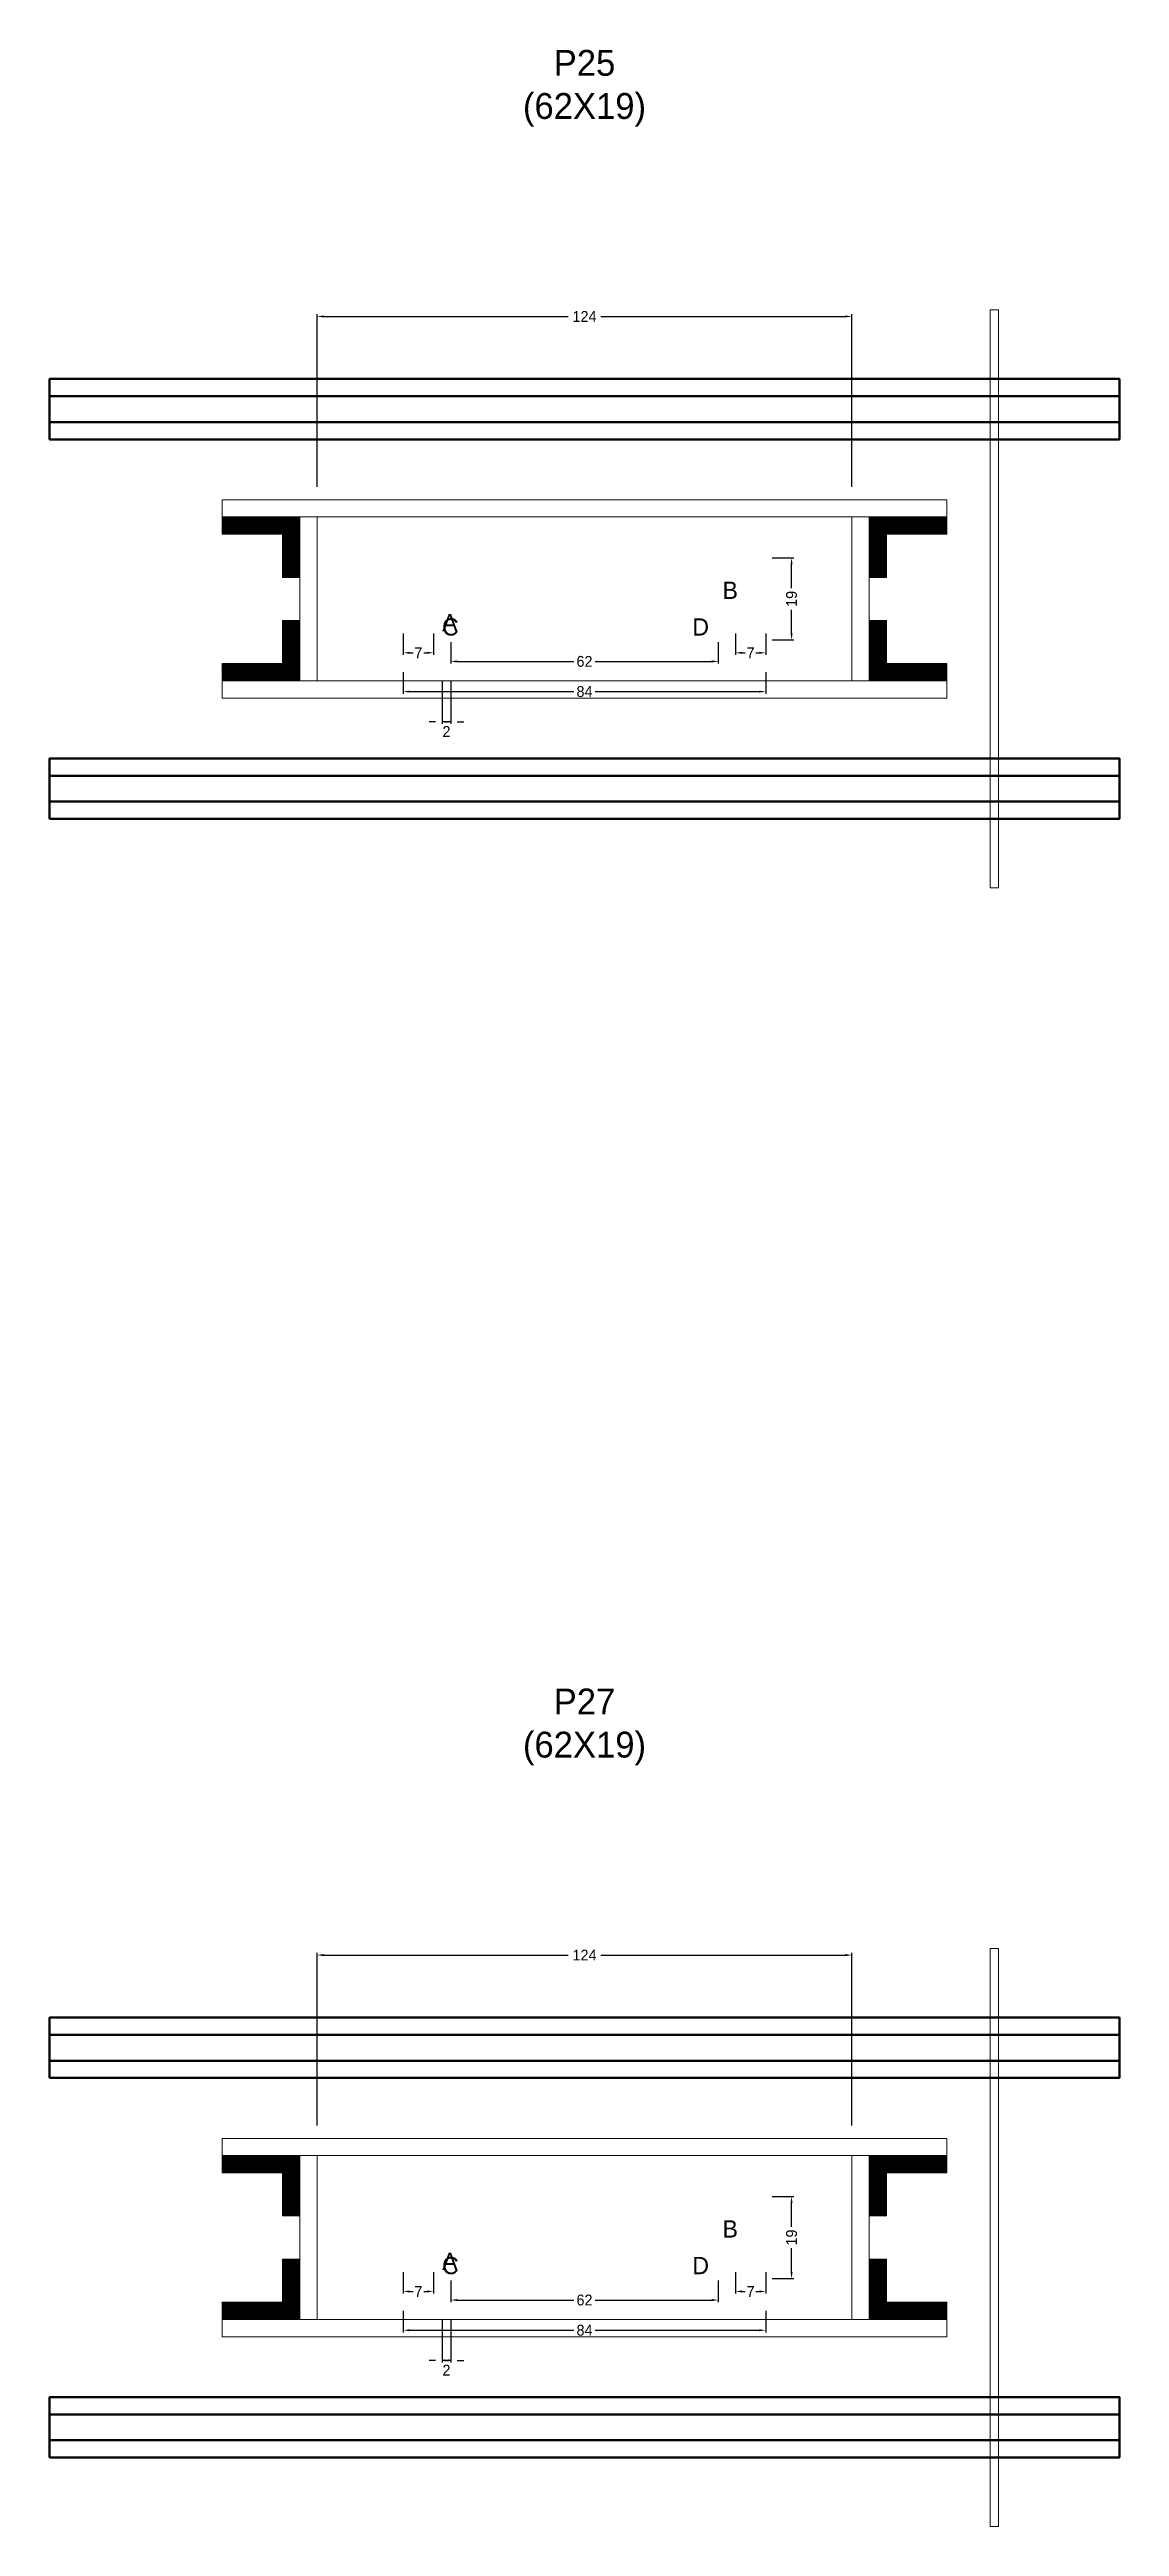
# Model space of a CAD drawing. Header units: centimetres. Extents: x -12000 to 4115, y -10266 to 2668.
# Drawn here: x -124 to 124, y -4487 to -3913 of the extents above; entities that cross this region are included whole.
import ezdxf

# ---------------------------------------------------------------- set-up
doc = ezdxf.new("R2010")
doc.units = ezdxf.units.CM
for name, color, linetype in [('COTA', 241, 'Continuous'), ('GRAVATA', 224, 'Continuous'), ('Hachura', 251, 'Continuous'), ('NOMENCLATURA', 7, 'Continuous'), ('SARRAFO', 251, 'Continuous')]:
    doc.layers.add(name, color=color, linetype=linetype)
doc.dimstyles.new('cotax2', dxfattribs={"dimtxt": 2.5, "dimasz": 1.5, "dimexe": 0.5, "dimexo": 0.5, "dimgap": 0.5, "dimtad": 1, "dimcen": 2.5, "dimazin": 3, "dimtfac": 1, "dimtmove": 0, "dimatfit": 3})

msp = doc.modelspace()

# ---------------------------------------------------------------- texts
at = {"layer": 'NOMENCLATURA'}
for s, p in [('B', (32, -4040)), ('A', (-33, -4047.5)), ('C', (-33, -4048.5)), ('D', (25, -4048.5)), ('B', (32, -4420)), ('A', (-33, -4427.5)), ('C', (-33, -4428.5)), ('D', (25, -4428.5))]:
    msp.add_text(s, height=4, dxfattribs=at).set_placement(p)
at = {"layer": 'NOMENCLATURA', "char_height": 6, "attachment_point": 8}
for s, insert in [('P25\\P(62X19)', (0, -3930.5)), ('P27\\P(62X19)', (0, -4310.5))]:
    msp.add_mtext(s, dxfattribs=dict(at, insert=insert))

# ---------------------------------------------------------------- blocks, each defined once
blk = doc.blocks.new('_CLOSEDFILLED')
at = {"color": 0, "linetype": 'BYBLOCK'}
blk.add_solid([(-1, 0.16), (0, 0), (-1, -0.16)], dxfattribs=at)
blk = doc.blocks.new('*D326')
for p, q in [((-42, -4437), (-42, -4442)), ((42, -4437), (42, -4442)), ((-40.5, -4441.5), (-2.5, -4441.5)), ((2.5, -4441.5), (40.5, -4441.5))]:
    blk.add_line(p, q)
at = {"layer": 'Defpoints'}
for p in [(-42, -4436.5), (42, -4436.5), (-42, -4441.5)]:
    blk.add_point(p, dxfattribs=at)
at = {"layer": 'COTA', "xscale": 1.5, "yscale": 1.5, "rotation": 180}
blk.add_blockref('_CLOSEDFILLED', (-42, -4441.5), dxfattribs=at)
at = {"layer": 'COTA', "xscale": 1.5, "yscale": 1.5}
blk.add_blockref('_CLOSEDFILLED', (42, -4441.5), dxfattribs=at)
at = {"layer": 'COTA', "insert": (0, -4441.5), "char_height": 2.5, "attachment_point": 5}
blk.add_mtext('84', dxfattribs=at)
blk = doc.blocks.new('*D327')
for p, q in [((-31, -4430), (-31, -4435)), ((31, -4430), (31, -4435)), ((-29.5, -4434.5), (-2.5, -4434.5)), ((2.5, -4434.5), (29.5, -4434.5))]:
    blk.add_line(p, q)
at = {"layer": 'Defpoints'}
for p in [(-31, -4429.5), (31, -4429.5), (-31, -4434.5)]:
    blk.add_point(p, dxfattribs=at)
at = {"layer": 'COTA', "xscale": 1.5, "yscale": 1.5, "rotation": 180}
blk.add_blockref('_CLOSEDFILLED', (-31, -4434.5), dxfattribs=at)
at = {"layer": 'COTA', "xscale": 1.5, "yscale": 1.5}
blk.add_blockref('_CLOSEDFILLED', (31, -4434.5), dxfattribs=at)
at = {"layer": 'COTA', "insert": (0, -4434.5), "char_height": 2.5, "attachment_point": 5}
blk.add_mtext('62', dxfattribs=at)
blk = doc.blocks.new('*D328')
for p, q in [((43.5, -4410.5), (48.5, -4410.5)), ((48, -4417.5), (48, -4412)), ((48, -4428), (48, -4422.5)), ((43.5, -4429.5), (48.5, -4429.5))]:
    blk.add_line(p, q)
at = {"layer": 'Defpoints'}
for p in [(43, -4410.5), (43, -4429.5), (48, -4429.5)]:
    blk.add_point(p, dxfattribs=at)
at = {"layer": 'COTA', "xscale": 1.5, "yscale": 1.5}
for p, rotation in [((48, -4410.5), 90), ((48, -4429.5), 270)]:
    blk.add_blockref('_CLOSEDFILLED', p, dxfattribs=dict(at, rotation=rotation))
at = {"layer": 'COTA', "insert": (48, -4420), "char_height": 2.5, "attachment_point": 5, "rotation": 90}
blk.add_mtext('19', dxfattribs=at)
blk = doc.blocks.new('*D329')
for p, q in [((-42, -4428), (-42, -4433)), ((-35, -4428), (-35, -4433)), ((-40.5, -4432.5), (-39.75, -4432.5)), ((-37.25, -4432.5), (-36.5, -4432.5))]:
    blk.add_line(p, q)
at = {"layer": 'Defpoints'}
for p in [(-42, -4427.5), (-35, -4427.5), (-42, -4432.5)]:
    blk.add_point(p, dxfattribs=at)
at = {"layer": 'COTA', "xscale": 1.5, "yscale": 1.5, "rotation": 180}
blk.add_blockref('_CLOSEDFILLED', (-42, -4432.5), dxfattribs=at)
at = {"layer": 'COTA', "xscale": 1.5, "yscale": 1.5}
blk.add_blockref('_CLOSEDFILLED', (-35, -4432.5), dxfattribs=at)
at = {"layer": 'COTA', "insert": (-38.5, -4432.5), "char_height": 2.5, "attachment_point": 5}
blk.add_mtext('7', dxfattribs=at)
blk = doc.blocks.new('*D330')
for p, q in [((35, -4428), (35, -4433)), ((42, -4428), (42, -4433)), ((36.5, -4432.5), (37.25, -4432.5)), ((39.75, -4432.5), (40.5, -4432.5))]:
    blk.add_line(p, q)
at = {"layer": 'Defpoints'}
for p in [(35, -4427.5), (42, -4427.5), (35, -4432.5)]:
    blk.add_point(p, dxfattribs=at)
at = {"layer": 'COTA', "xscale": 1.5, "yscale": 1.5, "rotation": 180}
blk.add_blockref('_CLOSEDFILLED', (35, -4432.5), dxfattribs=at)
at = {"layer": 'COTA', "xscale": 1.5, "yscale": 1.5}
blk.add_blockref('_CLOSEDFILLED', (42, -4432.5), dxfattribs=at)
at = {"layer": 'COTA', "insert": (38.5, -4432.5), "char_height": 2.5, "attachment_point": 5}
blk.add_mtext('7', dxfattribs=at)
blk = doc.blocks.new('*D331')
for p, q in [((-62, -4394), (-62, -4354)), ((-60.5, -4354.5), (-3.75, -4354.5)), ((3.75, -4354.5), (60.5, -4354.5)), ((62, -4394), (62, -4354))]:
    blk.add_line(p, q)
at = {"layer": 'Defpoints'}
for p in [(-62, -4354.5), (-62, -4394.5), (62, -4394.5)]:
    blk.add_point(p, dxfattribs=at)
at = {"layer": 'COTA', "xscale": 1.5, "yscale": 1.5, "rotation": 180}
blk.add_blockref('_CLOSEDFILLED', (-62, -4354.5), dxfattribs=at)
at = {"layer": 'COTA', "xscale": 1.5, "yscale": 1.5}
blk.add_blockref('_CLOSEDFILLED', (62, -4354.5), dxfattribs=at)
at = {"layer": 'COTA', "insert": (0, -4354.5), "char_height": 2.5, "attachment_point": 5}
blk.add_mtext('124', dxfattribs=at)
blk = doc.blocks.new('*D300')
for p, q in [((-42, -4057), (-42, -4062)), ((42, -4057), (42, -4062)), ((-40.5, -4061.5), (-2.5, -4061.5)), ((2.5, -4061.5), (40.5, -4061.5))]:
    blk.add_line(p, q)
at = {"layer": 'Defpoints'}
for p in [(-42, -4056.5), (42, -4056.5), (-42, -4061.5)]:
    blk.add_point(p, dxfattribs=at)
at = {"layer": 'COTA', "xscale": 1.5, "yscale": 1.5, "rotation": 180}
blk.add_blockref('_CLOSEDFILLED', (-42, -4061.5), dxfattribs=at)
at = {"layer": 'COTA', "xscale": 1.5, "yscale": 1.5}
blk.add_blockref('_CLOSEDFILLED', (42, -4061.5), dxfattribs=at)
at = {"layer": 'COTA', "insert": (0, -4061.5), "char_height": 2.5, "attachment_point": 5}
blk.add_mtext('84', dxfattribs=at)
blk = doc.blocks.new('*D301')
for p, q in [((-31, -4050), (-31, -4055)), ((-29.5, -4054.5), (-2.5, -4054.5)), ((2.5, -4054.5), (29.5, -4054.5)), ((31, -4050), (31, -4055))]:
    blk.add_line(p, q)
at = {"layer": 'Defpoints'}
for p in [(-31, -4049.5), (-31, -4054.5), (31, -4049.5)]:
    blk.add_point(p, dxfattribs=at)
at = {"layer": 'COTA', "xscale": 1.5, "yscale": 1.5, "rotation": 180}
blk.add_blockref('_CLOSEDFILLED', (-31, -4054.5), dxfattribs=at)
at = {"layer": 'COTA', "xscale": 1.5, "yscale": 1.5}
blk.add_blockref('_CLOSEDFILLED', (31, -4054.5), dxfattribs=at)
at = {"layer": 'COTA', "insert": (0, -4054.5), "char_height": 2.5, "attachment_point": 5}
blk.add_mtext('62', dxfattribs=at)
blk = doc.blocks.new('*D302')
for p, q in [((43.5, -4030.5), (48.5, -4030.5)), ((48, -4037.5), (48, -4032)), ((48, -4048), (48, -4042.5)), ((43.5, -4049.5), (48.5, -4049.5))]:
    blk.add_line(p, q)
at = {"layer": 'Defpoints'}
for p in [(43, -4030.5), (43, -4049.5), (48, -4049.5)]:
    blk.add_point(p, dxfattribs=at)
at = {"layer": 'COTA', "xscale": 1.5, "yscale": 1.5}
for p, rotation in [((48, -4030.5), 90), ((48, -4049.5), 270)]:
    blk.add_blockref('_CLOSEDFILLED', p, dxfattribs=dict(at, rotation=rotation))
at = {"layer": 'COTA', "insert": (48, -4040), "char_height": 2.5, "attachment_point": 5, "rotation": 90}
blk.add_mtext('19', dxfattribs=at)
blk = doc.blocks.new('*D303')
for p, q in [((-42, -4048), (-42, -4053)), ((-35, -4048), (-35, -4053)), ((-40.5, -4052.5), (-39.75, -4052.5)), ((-37.25, -4052.5), (-36.5, -4052.5))]:
    blk.add_line(p, q)
at = {"layer": 'Defpoints'}
for p in [(-42, -4047.5), (-35, -4047.5), (-42, -4052.5)]:
    blk.add_point(p, dxfattribs=at)
at = {"layer": 'COTA', "xscale": 1.5, "yscale": 1.5, "rotation": 180}
blk.add_blockref('_CLOSEDFILLED', (-42, -4052.5), dxfattribs=at)
at = {"layer": 'COTA', "xscale": 1.5, "yscale": 1.5}
blk.add_blockref('_CLOSEDFILLED', (-35, -4052.5), dxfattribs=at)
at = {"layer": 'COTA', "insert": (-38.5, -4052.5), "char_height": 2.5, "attachment_point": 5}
blk.add_mtext('7', dxfattribs=at)
blk = doc.blocks.new('*D304')
for p, q in [((35, -4048), (35, -4053)), ((42, -4048), (42, -4053)), ((36.5, -4052.5), (37.25, -4052.5)), ((39.75, -4052.5), (40.5, -4052.5))]:
    blk.add_line(p, q)
at = {"layer": 'Defpoints'}
for p in [(35, -4047.5), (42, -4047.5), (35, -4052.5)]:
    blk.add_point(p, dxfattribs=at)
at = {"layer": 'COTA', "xscale": 1.5, "yscale": 1.5, "rotation": 180}
blk.add_blockref('_CLOSEDFILLED', (35, -4052.5), dxfattribs=at)
at = {"layer": 'COTA', "xscale": 1.5, "yscale": 1.5}
blk.add_blockref('_CLOSEDFILLED', (42, -4052.5), dxfattribs=at)
at = {"layer": 'COTA', "insert": (38.5, -4052.5), "char_height": 2.5, "attachment_point": 5}
blk.add_mtext('7', dxfattribs=at)
blk = doc.blocks.new('*D305')
for p, q in [((-62, -4014), (-62, -3974)), ((-60.5, -3974.5), (-3.75, -3974.5)), ((3.75, -3974.5), (60.5, -3974.5)), ((62, -4014), (62, -3974))]:
    blk.add_line(p, q)
at = {"layer": 'Defpoints'}
for p in [(-62, -3974.5), (-62, -4014.5), (62, -4014.5)]:
    blk.add_point(p, dxfattribs=at)
at = {"layer": 'COTA', "xscale": 1.5, "yscale": 1.5, "rotation": 180}
blk.add_blockref('_CLOSEDFILLED', (-62, -3974.5), dxfattribs=at)
at = {"layer": 'COTA', "xscale": 1.5, "yscale": 1.5}
blk.add_blockref('_CLOSEDFILLED', (62, -3974.5), dxfattribs=at)
at = {"layer": 'COTA', "insert": (0, -3974.5), "char_height": 2.5, "attachment_point": 5}
blk.add_mtext('124', dxfattribs=at)

# ---------------------------------------------------------------- dimensions: what is measured, and where the dimension line sits
at = {"layer": 'COTA'}
for base, p1, p2, picture, middle in [((-62, -3974.5), (-62, -4014.5), (62, -4014.5), '*D305', (0, -3974.5)), ((-42, -4052.5), (-42, -4047.5), (-35, -4047.5), '*D303', (-38.5, -4052.5)), ((35, -4052.5), (35, -4047.5), (42, -4047.5), '*D304', (38.5, -4052.5)), ((-31, -4054.5), (-31, -4049.5), (31, -4049.5), '*D301', (0, -4054.5)), ((-42, -4061.5), (-42, -4056.5), (42, -4056.5), '*D300', (0, -4061.5)), ((-62, -4354.5), (-62, -4394.5), (62, -4394.5), '*D331', (0, -4354.5)), ((-42, -4432.5), (-42, -4427.5), (-35, -4427.5), '*D329', (-38.5, -4432.5)), ((35, -4432.5), (35, -4427.5), (42, -4427.5), '*D330', (38.5, -4432.5)), ((-31, -4434.5), (-31, -4429.5), (31, -4429.5), '*D327', (0, -4434.5)), ((-42, -4441.5), (-42, -4436.5), (42, -4436.5), '*D326', (0, -4441.5))]:
    dim = msp.add_linear_dim(base=base, p1=p1, p2=p2, dimstyle='cotax2', dxfattribs=at)
    dim.commit()
    dim.dimension.update_dxf_attribs({"geometry": picture, "text_midpoint": middle})
for base, p1, p2, picture, middle in [((48, -4049.5), (43, -4049.5), (43, -4030.5), '*D302', (48, -4040)), ((48, -4429.5), (43, -4429.5), (43, -4410.5), '*D328', (48, -4420))]:
    dim = msp.add_linear_dim(base=base, p1=p1, p2=p2, angle=90, dimstyle='cotax2', dxfattribs=at)
    dim.commit()
    dim.dimension.update_dxf_attribs({"geometry": picture, "text_midpoint": middle})
for base, p1, p2 in [((-31, -4068.5), (-31, -4058.5), (-33, -4058.5)), ((-31, -4448.5), (-31, -4438.5), (-33, -4438.5))]:
    msp.add_linear_dim(base=base, p1=p1, p2=p2, dimstyle='cotax2', dxfattribs=at).render()

# ---------------------------------------------------------------- hatches: boundary and pattern name
at = {"layer": 'SARRAFO'}
h = msp.add_hatch(dxfattribs=at)
h.set_pattern_fill('SOLID', scale=2)
h.paths.add_polyline_path([(-84, -4025), (-70, -4025), (-70, -4021), (-84, -4021)])
h = msp.add_hatch(dxfattribs=at)
h.set_pattern_fill('SOLID', scale=2)
h.paths.add_polyline_path([(-70, -4035), (-66, -4035), (-66, -4021), (-70, -4021)])
h = msp.add_hatch(dxfattribs=at)
h.set_pattern_fill('SOLID', scale=2)
h.paths.add_polyline_path([(66, -4035), (70, -4035), (70, -4021), (66, -4021)])
h = msp.add_hatch(dxfattribs=at)
h.set_pattern_fill('SOLID', scale=2)
h.paths.add_polyline_path([(70, -4025), (84, -4025), (84, -4021), (70, -4021)])
h = msp.add_hatch(dxfattribs=at)
h.set_pattern_fill('SOLID', scale=2)
h.paths.add_polyline_path([(-70, -4059), (-66, -4059), (-66, -4045), (-70, -4045)])
h = msp.add_hatch(dxfattribs=at)
h.set_pattern_fill('SOLID', scale=2)
h.paths.add_polyline_path([(66, -4059), (70, -4059), (70, -4045), (66, -4045)])
h = msp.add_hatch(dxfattribs=at)
h.set_pattern_fill('SOLID', scale=2)
h.paths.add_polyline_path([(-84, -4059), (-70, -4059), (-70, -4055), (-84, -4055)])
h = msp.add_hatch(dxfattribs=at)
h.set_pattern_fill('SOLID', scale=2)
h.paths.add_polyline_path([(70, -4059), (84, -4059), (84, -4055), (70, -4055)])
h = msp.add_hatch(dxfattribs=at)
h.set_pattern_fill('SOLID', scale=2)
h.paths.add_polyline_path([(-84, -4405), (-70, -4405), (-70, -4401), (-84, -4401)])
h = msp.add_hatch(dxfattribs=at)
h.set_pattern_fill('SOLID', scale=2)
h.paths.add_polyline_path([(-70, -4415), (-66, -4415), (-66, -4401), (-70, -4401)])
h = msp.add_hatch(dxfattribs=at)
h.set_pattern_fill('SOLID', scale=2)
h.paths.add_polyline_path([(66, -4415), (70, -4415), (70, -4401), (66, -4401)])
h = msp.add_hatch(dxfattribs=at)
h.set_pattern_fill('SOLID', scale=2)
h.paths.add_polyline_path([(70, -4405), (84, -4405), (84, -4401), (70, -4401)])
h = msp.add_hatch(dxfattribs=at)
h.set_pattern_fill('SOLID', scale=2)
h.paths.add_polyline_path([(-70, -4439), (-66, -4439), (-66, -4425), (-70, -4425)])
h = msp.add_hatch(dxfattribs=at)
h.set_pattern_fill('SOLID', scale=2)
h.paths.add_polyline_path([(66, -4439), (70, -4439), (70, -4425), (66, -4425)])
h = msp.add_hatch(dxfattribs=at)
h.set_pattern_fill('SOLID', scale=2)
h.paths.add_polyline_path([(-84, -4439), (-70, -4439), (-70, -4435), (-84, -4435)])
h = msp.add_hatch(dxfattribs=at)
h.set_pattern_fill('SOLID', scale=2)
h.paths.add_polyline_path([(70, -4439), (84, -4439), (84, -4435), (70, -4435)])

# ---------------------------------------------------------------- linework, layer by layer
at = {"layer": 'GRAVATA', "lineweight": 50}
for points in [[(-124, -4003), (124, -4003), (124, -3989), (-124, -3989)], [(-124, -3999), (124, -3999), (124, -3993), (-124, -3993)], [(-124, -4091), (124, -4091), (124, -4077), (-124, -4077)], [(-124, -4087), (124, -4087), (124, -4081), (-124, -4081)], [(-124, -4383), (124, -4383), (124, -4369), (-124, -4369)], [(-124, -4379), (124, -4379), (124, -4373), (-124, -4373)], [(-124, -4471), (124, -4471), (124, -4457), (-124, -4457)], [(-124, -4467), (124, -4467), (124, -4461), (-124, -4461)]]:
    msp.add_lwpolyline(points, close=True, dxfattribs=at)
at = {"layer": 'Hachura', "lineweight": 13}
for points in [[(94, -4107), (96, -4107), (96, -3973), (94, -3973)], [(94, -4487), (96, -4487), (96, -4353), (94, -4353)]]:
    msp.add_lwpolyline(points, close=True, dxfattribs=at)
at = {"layer": 'Hachura', "lineweight": 18}
for points in [[(-84, -4021), (84, -4021), (84, -4017), (-84, -4017)], [(-66, -4059), (-62, -4059), (-62, -4021), (-66, -4021)], [(62, -4059), (66, -4059), (66, -4021), (62, -4021)], [(-84, -4063), (84, -4063), (84, -4059), (-84, -4059)], [(-84, -4401), (84, -4401), (84, -4397), (-84, -4397)], [(-66, -4439), (-62, -4439), (-62, -4401), (-66, -4401)], [(62, -4439), (66, -4439), (66, -4401), (62, -4401)], [(-84, -4443), (84, -4443), (84, -4439), (-84, -4439)]]:
    msp.add_lwpolyline(points, close=True, dxfattribs=at)
at = {"layer": 'SARRAFO', "lineweight": 13}
for points in [[(-84, -4025), (-70, -4025), (-70, -4021), (-84, -4021)], [(-70, -4035), (-66, -4035), (-66, -4021), (-70, -4021)], [(66, -4035), (70, -4035), (70, -4021), (66, -4021)], [(70, -4025), (84, -4025), (84, -4021), (70, -4021)], [(-70, -4059), (-66, -4059), (-66, -4045), (-70, -4045)], [(66, -4059), (70, -4059), (70, -4045), (66, -4045)], [(-84, -4059), (-70, -4059), (-70, -4055), (-84, -4055)], [(70, -4059), (84, -4059), (84, -4055), (70, -4055)], [(-84, -4405), (-70, -4405), (-70, -4401), (-84, -4401)], [(-70, -4415), (-66, -4415), (-66, -4401), (-70, -4401)], [(66, -4415), (70, -4415), (70, -4401), (66, -4401)], [(70, -4405), (84, -4405), (84, -4401), (70, -4401)], [(-70, -4439), (-66, -4439), (-66, -4425), (-70, -4425)], [(66, -4439), (70, -4439), (70, -4425), (66, -4425)], [(-84, -4439), (-70, -4439), (-70, -4435), (-84, -4435)], [(70, -4439), (84, -4439), (84, -4435), (70, -4435)]]:
    msp.add_lwpolyline(points, close=True, dxfattribs=at)

msp.set_redraw_order([(e.dxf.handle, doc.entitydb.next_handle()) for e in msp.query("TEXT MTEXT ATTDEF DIMENSION ARC_DIMENSION")])  # texts and dimensions are drawn at this point

doc.saveas('drawing.dxf')
